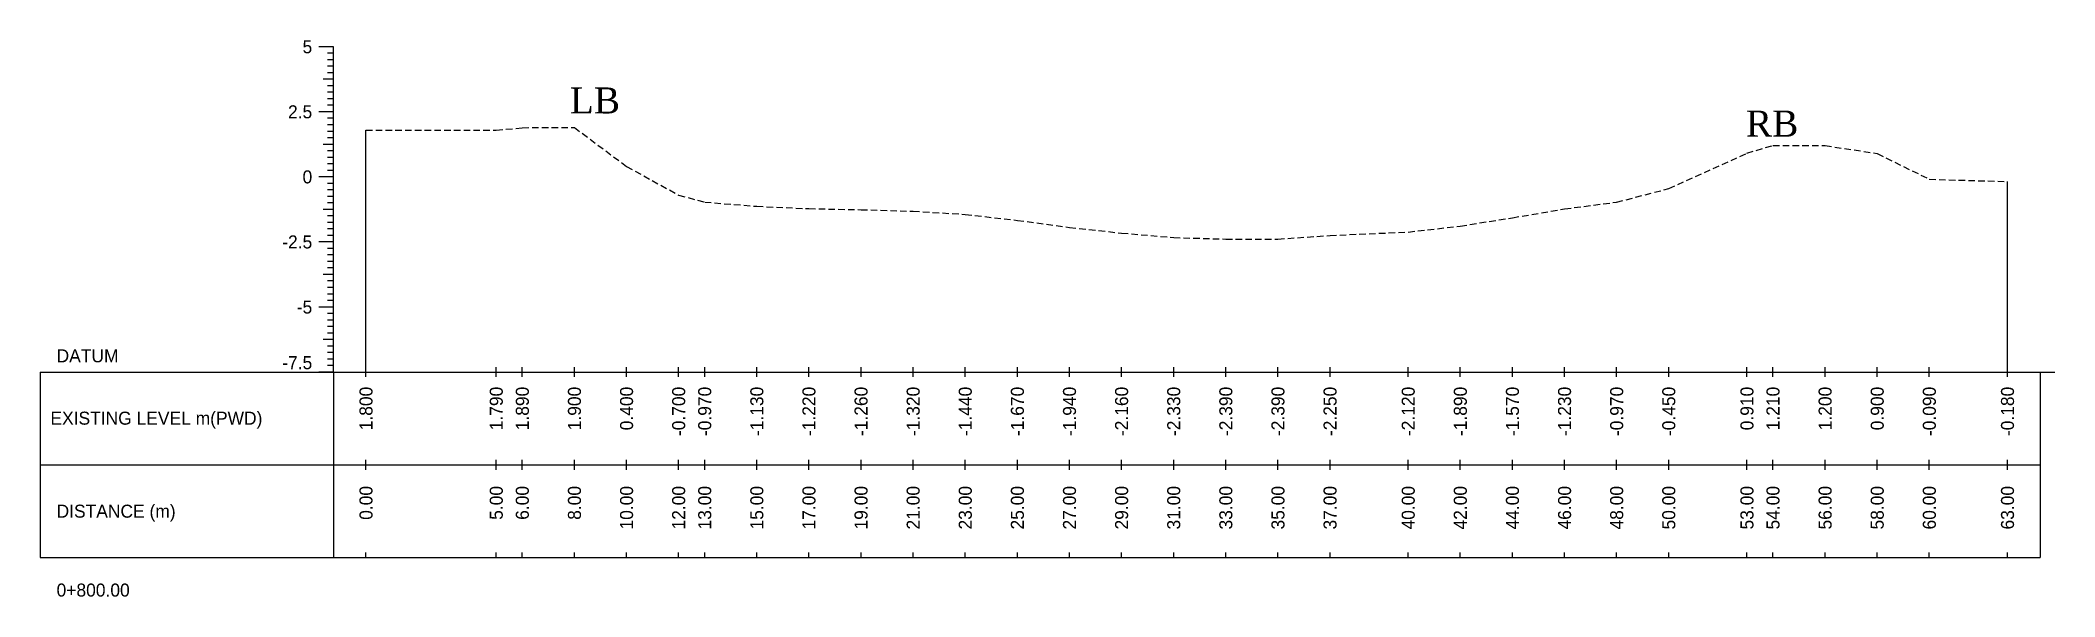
# Model space of a CAD drawing. Header units: inches. Extents: x 6579 to 9220, y -2276 to -1013.
# Drawn here: x 7155.2 to 7232.5, y -1119.5 to -1098.1 of the extents above; entities that cross this region are included whole.
import ezdxf
from ezdxf.enums import TextEntityAlignment as Align

# ---------------------------------------------------------------- set-up
doc = ezdxf.new("R2010")
doc.units = ezdxf.units.IN
doc.header["$MEASUREMENT"] = 0
doc.linetypes.add('HIDDEN', pattern=[0.375, 0.25, -0.125])
doc.layers.add('CS_Drawing', color=7, linetype='Continuous')
doc.layers.add('GL', color=3, linetype='HIDDEN')
doc.styles.add('romans', font='romans.shx')

msp = doc.modelspace()

# ---------------------------------------------------------------- texts
at = {"char_height": 1, "width": 263.40586, "attachment_point": 1, "style": 'romans'}
for s, insert in [('{\\fTimes New Roman|b0|i0|c0|p18;LB}', (7175.521, -1099.957)), ('{\\fTimes New Roman|b0|i0|c0|p18;RB}', (7220.658, -1100.846))]:
    msp.add_mtext(s, dxfattribs=dict(at, insert=insert))
at = {"layer": 'CS_Drawing'}
for s, p in [('5', (7165.637, -1098.394)), ('2.5', (7165.637, -1100.894)), ('0', (7165.637, -1103.394)), ('-2.5', (7165.637, -1105.894)), ('-5', (7165.637, -1108.394))]:
    msp.add_text(s, height=0.5, dxfattribs=at).set_placement(p, align=Align.MIDDLE_RIGHT)
for s, p in [('DATUM', (7155.825, -1110.269)), ('EXISTING LEVEL m(PWD)', (7155.589, -1112.665)), ('DISTANCE (m)', (7155.825, -1116.238)), ('0+800.00', (7155.825, -1119.269))]:
    msp.add_text(s, height=0.5, dxfattribs=at).set_placement(p, align=Align.MIDDLE_LEFT)
msp.add_text('-7.5', height=0.5, dxfattribs=at).set_placement((7165.637, -1110.782), align=Align.RIGHT)
for s, p in [('1.800', (7167.7, -1111.457)), ('1.790', (7172.7, -1111.457)), ('1.890', (7173.7, -1111.457)), ('1.900', (7175.7, -1111.457)), ('0.400', (7177.7, -1111.457)), ('-0.700', (7179.7, -1111.457)), ('-0.970', (7180.7, -1111.457)), ('-1.130', (7182.7, -1111.457)), ('-1.220', (7184.7, -1111.457)), ('-1.260', (7186.7, -1111.457)), ('-1.320', (7188.7, -1111.457)), ('-1.440', (7190.7, -1111.457)), ('-1.670', (7192.7, -1111.457)), ('-1.940', (7194.7, -1111.457)), ('-2.160', (7196.7, -1111.457)), ('-2.330', (7198.7, -1111.457)), ('-2.390', (7200.7, -1111.457)), ('-2.390', (7202.7, -1111.457)), ('-2.250', (7204.7, -1111.457)), ('-2.120', (7207.7, -1111.457)), ('-1.890', (7209.7, -1111.457)), ('-1.570', (7211.7, -1111.457)), ('-1.230', (7213.7, -1111.457)), ('-0.970', (7215.7, -1111.457)), ('-0.450', (7217.7, -1111.457)), ('0.910', (7220.7, -1111.457)), ('1.210', (7221.7, -1111.457)), ('1.200', (7223.7, -1111.457)), ('0.900', (7225.7, -1111.457)), ('-0.090', (7227.7, -1111.457)), ('-0.180', (7230.7, -1111.457)), ('0.00', (7167.7, -1115.269)), ('5.00', (7172.7, -1115.269)), ('6.00', (7173.7, -1115.269)), ('8.00', (7175.7, -1115.269)), ('10.00', (7177.7, -1115.269)), ('12.00', (7179.7, -1115.269)), ('13.00', (7180.7, -1115.269)), ('15.00', (7182.7, -1115.269)), ('17.00', (7184.7, -1115.269)), ('19.00', (7186.7, -1115.269)), ('21.00', (7188.7, -1115.269)), ('23.00', (7190.7, -1115.269)), ('25.00', (7192.7, -1115.269)), ('27.00', (7194.7, -1115.269)), ('29.00', (7196.7, -1115.269)), ('31.00', (7198.7, -1115.269)), ('33.00', (7200.7, -1115.269)), ('35.00', (7202.7, -1115.269)), ('37.00', (7204.7, -1115.269)), ('40.00', (7207.7, -1115.269)), ('42.00', (7209.7, -1115.269)), ('44.00', (7211.7, -1115.269)), ('46.00', (7213.7, -1115.269)), ('48.00', (7215.7, -1115.269)), ('50.00', (7217.7, -1115.269)), ('53.00', (7220.7, -1115.269)), ('54.00', (7221.7, -1115.269)), ('56.00', (7223.7, -1115.269)), ('58.00', (7225.7, -1115.269)), ('60.00', (7227.7, -1115.269)), ('63.00', (7230.7, -1115.269))]:
    msp.add_text(s, height=0.5, rotation=90, dxfattribs=at).set_placement(p, align=Align.MIDDLE_RIGHT)

# ---------------------------------------------------------------- linework, layer by layer
at = {"layer": 'CS_Drawing'}
for p, q in [((7166.45, -1098.394), (7165.887, -1098.394)), ((7166.45, -1098.394), (7166.056, -1098.394)), ((7166.45, -1098.394), (7166.225, -1098.394)), ((7166.45, -1110.894), (7166.45, -1098.394)), ((7166.45, -1098.644), (7166.225, -1098.644)), ((7166.45, -1098.894), (7166.225, -1098.894)), ((7166.45, -1099.144), (7166.225, -1099.144)), ((7166.45, -1099.644), (7166.056, -1099.644)), ((7166.45, -1099.394), (7166.225, -1099.394)), ((7166.45, -1099.644), (7166.225, -1099.644)), ((7166.45, -1099.894), (7166.225, -1099.894)), ((7166.45, -1100.144), (7166.225, -1100.144)), ((7166.45, -1100.894), (7165.887, -1100.894)), ((7166.45, -1100.894), (7166.056, -1100.894)), ((7166.45, -1100.394), (7166.225, -1100.394)), ((7166.45, -1100.644), (7166.225, -1100.644)), ((7166.45, -1100.894), (7166.225, -1100.894)), ((7166.45, -1101.144), (7166.225, -1101.144)), ((7166.45, -1101.394), (7166.225, -1101.394)), ((7166.45, -1101.644), (7166.225, -1101.644)), ((7167.7, -1110.894), (7167.7, -1101.594)), ((7166.45, -1102.144), (7166.056, -1102.144)), ((7166.45, -1101.894), (7166.225, -1101.894)), ((7166.45, -1102.144), (7166.225, -1102.144)), ((7166.45, -1102.394), (7166.225, -1102.394)), ((7166.45, -1102.644), (7166.225, -1102.644)), ((7166.45, -1102.894), (7166.225, -1102.894)), ((7166.45, -1103.144), (7166.225, -1103.144)), ((7166.45, -1103.394), (7165.887, -1103.394)), ((7166.45, -1103.394), (7166.056, -1103.394)), ((7166.45, -1103.394), (7166.225, -1103.394)), ((7166.45, -1103.644), (7166.225, -1103.644)), ((7166.45, -1103.894), (7166.225, -1103.894)), ((7230.7, -1110.894), (7230.7, -1103.574)), ((7166.45, -1104.644), (7166.056, -1104.644)), ((7166.45, -1104.144), (7166.225, -1104.144)), ((7166.45, -1104.394), (7166.225, -1104.394)), ((7166.45, -1104.644), (7166.225, -1104.644)), ((7166.45, -1104.894), (7166.225, -1104.894)), ((7166.45, -1105.144), (7166.225, -1105.144)), ((7166.45, -1105.394), (7166.225, -1105.394)), ((7166.45, -1105.894), (7165.887, -1105.894)), ((7166.45, -1105.894), (7166.056, -1105.894)), ((7166.45, -1105.644), (7166.225, -1105.644)), ((7166.45, -1105.894), (7166.225, -1105.894)), ((7166.45, -1106.144), (7166.225, -1106.144)), ((7166.45, -1106.394), (7166.225, -1106.394)), ((7166.45, -1106.644), (7166.225, -1106.644)), ((7166.45, -1106.894), (7166.225, -1106.894)), ((7166.45, -1107.144), (7166.056, -1107.144)), ((7166.45, -1107.144), (7166.225, -1107.144)), ((7166.45, -1107.394), (7166.225, -1107.394)), ((7166.45, -1107.644), (7166.225, -1107.644)), ((7166.45, -1108.394), (7165.887, -1108.394)), ((7166.45, -1108.394), (7166.056, -1108.394)), ((7166.45, -1107.894), (7166.225, -1107.894)), ((7166.45, -1108.144), (7166.225, -1108.144)), ((7166.45, -1108.394), (7166.225, -1108.394)), ((7166.45, -1108.644), (7166.225, -1108.644)), ((7166.45, -1108.894), (7166.225, -1108.894)), ((7166.45, -1109.144), (7166.225, -1109.144)), ((7166.45, -1109.394), (7166.225, -1109.394)), ((7166.45, -1109.644), (7166.056, -1109.644)), ((7166.45, -1109.644), (7166.225, -1109.644)), ((7166.45, -1109.894), (7166.225, -1109.894)), ((7166.45, -1110.144), (7166.225, -1110.144)), ((7155.2, -1110.894), (7166.45, -1110.894)), ((7155.2, -1110.894), (7155.2, -1118.019)), ((7166.45, -1110.894), (7165.887, -1110.894)), ((7166.45, -1110.894), (7166.056, -1110.894)), ((7166.45, -1110.394), (7166.225, -1110.394)), ((7166.45, -1110.644), (7166.225, -1110.644)), ((7166.45, -1110.894), (7166.225, -1110.894)), ((7166.45, -1110.894), (7231.95, -1110.894)), ((7166.45, -1110.894), (7166.45, -1118.019)), ((7167.7, -1111.082), (7167.7, -1110.707)), ((7172.7, -1111.082), (7172.7, -1110.707)), ((7173.7, -1111.082), (7173.7, -1110.707)), ((7175.7, -1111.082), (7175.7, -1110.707)), ((7177.7, -1111.082), (7177.7, -1110.707)), ((7179.7, -1111.082), (7179.7, -1110.707)), ((7180.7, -1111.082), (7180.7, -1110.707)), ((7182.7, -1111.082), (7182.7, -1110.707)), ((7184.7, -1111.082), (7184.7, -1110.707)), ((7186.7, -1111.082), (7186.7, -1110.707)), ((7188.7, -1111.082), (7188.7, -1110.707)), ((7190.7, -1111.082), (7190.7, -1110.707)), ((7192.7, -1111.082), (7192.7, -1110.707)), ((7194.7, -1111.082), (7194.7, -1110.707)), ((7196.7, -1111.082), (7196.7, -1110.707)), ((7198.7, -1111.082), (7198.7, -1110.707)), ((7200.7, -1111.082), (7200.7, -1110.707)), ((7202.7, -1111.082), (7202.7, -1110.707)), ((7204.7, -1111.082), (7204.7, -1110.707)), ((7207.7, -1111.082), (7207.7, -1110.707)), ((7209.7, -1111.082), (7209.7, -1110.707)), ((7211.7, -1111.082), (7211.7, -1110.707)), ((7213.7, -1111.082), (7213.7, -1110.707)), ((7215.7, -1111.082), (7215.7, -1110.707)), ((7217.7, -1111.082), (7217.7, -1110.707)), ((7220.7, -1111.082), (7220.7, -1110.707)), ((7221.7, -1111.082), (7221.7, -1110.707)), ((7223.7, -1111.082), (7223.7, -1110.707)), ((7225.7, -1111.082), (7225.7, -1110.707)), ((7227.7, -1111.082), (7227.7, -1110.707)), ((7230.7, -1111.082), (7230.7, -1110.707)), ((7231.95, -1110.894), (7232.512, -1110.894)), ((7231.95, -1110.894), (7232.343, -1110.894)), ((7231.95, -1110.894), (7232.175, -1110.894)), ((7231.95, -1110.894), (7231.95, -1118.019)), ((7155.2, -1114.457), (7166.45, -1114.457)), ((7166.45, -1114.457), (7231.95, -1114.457)), ((7166.45, -1114.457), (7231.95, -1114.457)), ((7167.7, -1114.644), (7167.7, -1114.269)), ((7172.7, -1114.644), (7172.7, -1114.269)), ((7173.7, -1114.644), (7173.7, -1114.269)), ((7175.7, -1114.644), (7175.7, -1114.269)), ((7177.7, -1114.644), (7177.7, -1114.269)), ((7179.7, -1114.644), (7179.7, -1114.269)), ((7180.7, -1114.644), (7180.7, -1114.269)), ((7182.7, -1114.644), (7182.7, -1114.269)), ((7184.7, -1114.644), (7184.7, -1114.269)), ((7186.7, -1114.644), (7186.7, -1114.269)), ((7188.7, -1114.644), (7188.7, -1114.269)), ((7190.7, -1114.644), (7190.7, -1114.269)), ((7192.7, -1114.644), (7192.7, -1114.269)), ((7194.7, -1114.644), (7194.7, -1114.269)), ((7196.7, -1114.644), (7196.7, -1114.269)), ((7198.7, -1114.644), (7198.7, -1114.269)), ((7200.7, -1114.644), (7200.7, -1114.269)), ((7202.7, -1114.644), (7202.7, -1114.269)), ((7204.7, -1114.644), (7204.7, -1114.269)), ((7207.7, -1114.644), (7207.7, -1114.269)), ((7209.7, -1114.644), (7209.7, -1114.269)), ((7211.7, -1114.644), (7211.7, -1114.269)), ((7213.7, -1114.644), (7213.7, -1114.269)), ((7215.7, -1114.644), (7215.7, -1114.269)), ((7217.7, -1114.644), (7217.7, -1114.269)), ((7220.7, -1114.644), (7220.7, -1114.269)), ((7221.7, -1114.644), (7221.7, -1114.269)), ((7223.7, -1114.644), (7223.7, -1114.269)), ((7225.7, -1114.644), (7225.7, -1114.269)), ((7227.7, -1114.644), (7227.7, -1114.269)), ((7230.7, -1114.644), (7230.7, -1114.269)), ((7167.7, -1118.019), (7167.7, -1117.832)), ((7172.7, -1118.019), (7172.7, -1117.832)), ((7173.7, -1118.019), (7173.7, -1117.832)), ((7175.7, -1118.019), (7175.7, -1117.832)), ((7177.7, -1118.019), (7177.7, -1117.832)), ((7179.7, -1118.019), (7179.7, -1117.832)), ((7180.7, -1118.019), (7180.7, -1117.832)), ((7182.7, -1118.019), (7182.7, -1117.832)), ((7184.7, -1118.019), (7184.7, -1117.832)), ((7186.7, -1118.019), (7186.7, -1117.832)), ((7188.7, -1118.019), (7188.7, -1117.832)), ((7190.7, -1118.019), (7190.7, -1117.832)), ((7192.7, -1118.019), (7192.7, -1117.832)), ((7194.7, -1118.019), (7194.7, -1117.832)), ((7196.7, -1118.019), (7196.7, -1117.832)), ((7198.7, -1118.019), (7198.7, -1117.832)), ((7200.7, -1118.019), (7200.7, -1117.832)), ((7202.7, -1118.019), (7202.7, -1117.832)), ((7204.7, -1118.019), (7204.7, -1117.832)), ((7207.7, -1118.019), (7207.7, -1117.832)), ((7209.7, -1118.019), (7209.7, -1117.832)), ((7211.7, -1118.019), (7211.7, -1117.832)), ((7213.7, -1118.019), (7213.7, -1117.832)), ((7215.7, -1118.019), (7215.7, -1117.832)), ((7217.7, -1118.019), (7217.7, -1117.832)), ((7220.7, -1118.019), (7220.7, -1117.832)), ((7221.7, -1118.019), (7221.7, -1117.832)), ((7223.7, -1118.019), (7223.7, -1117.832)), ((7225.7, -1118.019), (7225.7, -1117.832)), ((7227.7, -1118.019), (7227.7, -1117.832)), ((7230.7, -1118.019), (7230.7, -1117.832)), ((7155.2, -1118.019), (7166.45, -1118.019)), ((7166.45, -1118.019), (7231.95, -1118.019))]:
    msp.add_line(p, q, dxfattribs=at)
at = {"layer": 'GL'}
msp.add_lwpolyline([(7167.7, -1101.594), (7172.7, -1101.604), (7173.7, -1101.504), (7175.7, -1101.494), (7177.7, -1102.994), (7179.7, -1104.094), (7180.7, -1104.364), (7182.7, -1104.524), (7184.7, -1104.614), (7186.7, -1104.654), (7188.7, -1104.714), (7190.7, -1104.834), (7192.7, -1105.064), (7194.7, -1105.334), (7196.7, -1105.554), (7198.7, -1105.724), (7200.7, -1105.784), (7202.7, -1105.784), (7204.7, -1105.644), (7207.7, -1105.514), (7209.7, -1105.284), (7211.7, -1104.964), (7213.7, -1104.624), (7215.7, -1104.364), (7217.7, -1103.844), (7220.7, -1102.484), (7221.7, -1102.184), (7223.7, -1102.194), (7225.7, -1102.494), (7227.7, -1103.484), (7230.7, -1103.574)], dxfattribs=at)

msp.set_redraw_order([(e.dxf.handle, doc.entitydb.next_handle()) for e in msp.query("TEXT MTEXT ATTDEF DIMENSION ARC_DIMENSION")])  # texts and dimensions are drawn at this point

doc.saveas('drawing.dxf')
